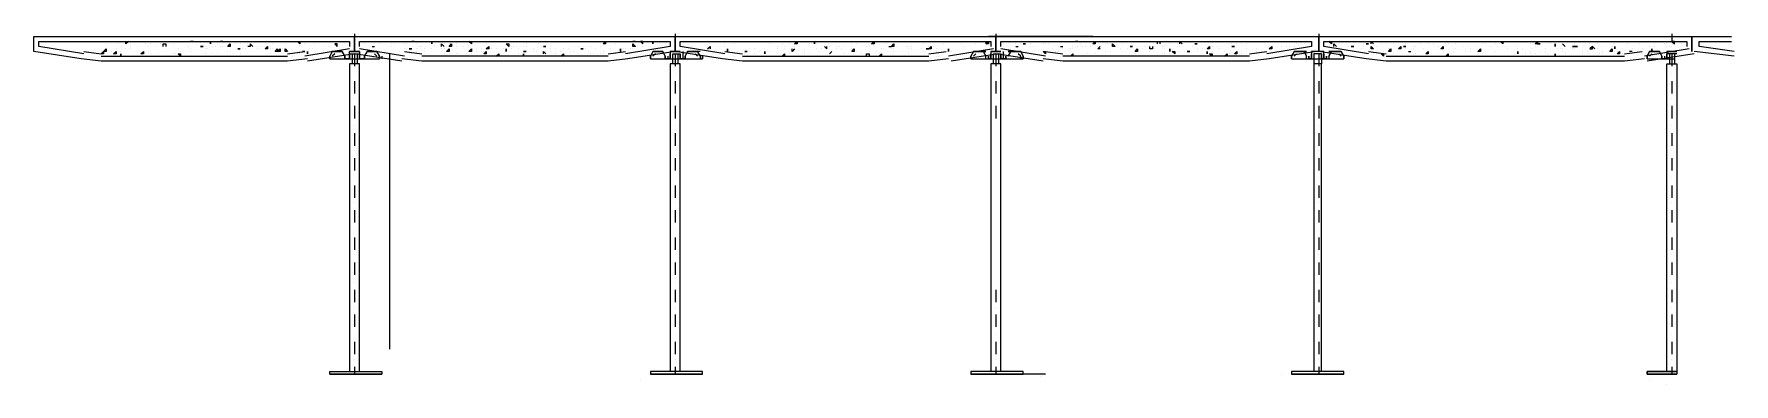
# Model space of a CAD drawing. Header units: millimetres. Extents: x 182 to 575, y -105 to 95.
# Drawn here: x 399.194 to 402.451, y -2.495 to -1.823 of the extents above; entities that cross this region are included whole.
import ezdxf

# ---------------------------------------------------------------- set-up
doc = ezdxf.new("R2010")
doc.units = ezdxf.units.MM
doc.header["$MEASUREMENT"] = 0
doc.layers.add('PDF_Geometry', color=7, linetype='Continuous')

msp = doc.modelspace()

# ---------------------------------------------------------------- linework, layer by layer
at = {"layer": 'PDF_Geometry', "lineweight": 13}
for points in [[(399.8083, -1.8231), (399.8083, -1.8374)], [(400.4226, -1.8231), (400.4226, -1.8374)], [(401.0369, -1.8231), (401.0369, -1.8374)], [(401.656, -1.8231), (401.656, -1.8374)], [(402.3321, -1.8231), (402.3321, -1.8374)], [(399.3226, -1.8564), (399.3226, -1.8564)], [(399.3274, -1.8374), (399.3274, -1.8374)], [(399.3321, -1.8421), (399.3321, -1.8421)], [(399.3417, -1.8374), (399.3417, -1.8374)], [(399.3417, -1.8564), (399.3417, -1.8564)], [(399.3512, -1.8517), (399.3512, -1.8517)], [(399.3512, -1.8564), (399.3512, -1.8564)], [(399.356, -1.8421), (399.356, -1.8421)], [(399.3607, -1.8564), (399.3607, -1.8564)], [(399.3702, -1.8517), (399.3702, -1.8517)], [(399.3798, -1.8421), (399.3798, -1.8421)], [(399.3798, -1.8469), (399.3798, -1.8469)], [(399.3798, -1.8517), (399.3798, -1.8517)], [(399.394, -1.8469), (399.394, -1.8469)], [(399.4083, -1.8421), (399.4083, -1.8421)], [(399.4083, -1.8421), (399.4083, -1.8421)], [(399.4131, -1.8469), (399.4131, -1.8469)], [(399.4179, -1.8421), (399.4179, -1.8421)], [(399.4274, -1.8469), (399.4274, -1.8469)], [(399.4369, -1.8374), (399.4369, -1.8374)], [(399.4369, -1.8421), (399.4369, -1.8421)], [(399.4417, -1.8469), (399.4417, -1.8421), (399.4464, -1.8421), (399.4464, -1.8469)], [(399.4464, -1.8421), (399.4464, -1.8421)], [(399.4464, -1.8421), (399.4464, -1.8421)], [(399.4464, -1.8564), (399.4464, -1.8564)], [(399.4607, -1.8421), (399.4607, -1.8421)], [(399.4702, -1.8374), (399.4702, -1.8374)], [(399.4702, -1.8517), (399.4702, -1.8517)], [(399.475, -1.8374), (399.475, -1.8374)], [(399.475, -1.8564), (399.475, -1.8564)], [(399.4893, -1.8374), (399.4893, -1.8374)], [(399.4893, -1.8469), (399.4893, -1.8469)], [(399.494, -1.8517), (399.494, -1.8517)], [(399.494, -1.8564), (399.494, -1.8564)], [(399.494, -1.8564), (399.494, -1.8564)], [(399.4988, -1.8374), (399.4988, -1.8374)], [(399.5131, -1.8469), (399.5131, -1.8469)], [(399.5179, -1.8469), (399.5179, -1.8469)], [(399.5226, -1.8469), (399.5226, -1.8469)], [(399.5226, -1.8517), (399.5226, -1.8517)], [(399.5274, -1.8517), (399.5274, -1.8517)], [(399.5321, -1.8421), (399.5321, -1.8421)], [(399.5369, -1.8469), (399.5369, -1.8469)], [(399.5417, -1.8469), (399.5417, -1.8469)], [(399.5464, -1.8421), (399.5464, -1.8421)], [(399.5512, -1.8469), (399.5512, -1.8469)], [(399.556, -1.8374), (399.556, -1.8374)], [(399.556, -1.8469), (399.556, -1.8469)], [(399.5655, -1.8564), (399.5655, -1.8564)], [(399.5702, -1.8374), (399.5702, -1.8374)], [(399.5702, -1.8469), (399.5702, -1.8469)], [(399.5702, -1.8564), (399.5702, -1.8564)], [(399.5798, -1.8421), (399.5798, -1.8421)], [(399.5893, -1.8421), (399.5893, -1.8421)], [(399.5893, -1.8517), (399.5893, -1.8517)], [(399.594, -1.8517), (399.594, -1.8517)], [(399.594, -1.8517), (399.594, -1.8517)], [(399.5988, -1.8517), (399.5988, -1.8517)], [(399.6131, -1.8469), (399.6083, -1.8421), (399.6083, -1.8469), (399.6036, -1.8469)], [(399.6036, -1.8421), (399.6036, -1.8421)], [(399.6036, -1.8469), (399.6036, -1.8469)], [(399.6036, -1.8469), (399.6036, -1.8469)], [(399.6083, -1.8469), (399.6083, -1.8469)], [(399.6083, -1.8564), (399.6083, -1.8564)], [(399.6131, -1.8374), (399.6131, -1.8374)], [(399.6226, -1.8374), (399.6226, -1.8374)], [(399.6226, -1.8469), (399.6226, -1.8469)], [(399.6226, -1.8469), (399.6226, -1.8469)], [(399.6226, -1.8517), (399.6226, -1.8517)], [(399.6274, -1.8374), (399.6274, -1.8374)], [(399.6321, -1.8374), (399.6321, -1.8374)], [(399.6369, -1.8517), (399.6369, -1.8517)], [(399.6464, -1.8469), (399.6464, -1.8469)], [(399.6464, -1.8517), (399.6464, -1.8517)], [(399.6512, -1.8421), (399.6512, -1.8421)], [(399.6512, -1.8517), (399.6512, -1.8517)], [(399.6702, -1.8517), (399.6702, -1.8517)], [(399.675, -1.8421), (399.675, -1.8421)], [(399.675, -1.8517), (399.675, -1.8517)], [(399.675, -1.8564), (399.675, -1.8564)], [(399.6798, -1.8374), (399.6798, -1.8374)], [(399.6988, -1.8374), (399.6988, -1.8374)], [(399.6988, -1.8564), (399.6988, -1.8564)], [(399.6988, -1.8564), (399.6988, -1.8564)], [(399.7036, -1.8469), (399.7036, -1.8469)], [(399.7036, -1.8564), (399.7036, -1.8564)], [(399.7131, -1.8421), (399.7131, -1.8421)], [(399.7131, -1.8564), (399.7131, -1.8564)], [(399.7226, -1.8517), (399.7226, -1.8517)], [(399.7274, -1.8517), (399.7274, -1.8517)], [(399.7321, -1.8421), (399.7321, -1.8421)], [(399.7512, -1.8374), (399.7512, -1.8374)], [(399.7512, -1.8469), (399.7512, -1.8469)], [(399.7607, -1.8469), (399.7607, -1.8469)], [(399.7655, -1.8374), (399.7655, -1.8374)], [(399.775, -1.8374), (399.775, -1.8374)], [(399.775, -1.8469), (399.775, -1.8469)], [(399.7893, -1.8421), (399.7893, -1.8421)], [(399.8083, -1.8469), (399.8083, -1.8469)], [(399.8274, -1.8374), (399.8274, -1.8374)], [(399.8274, -1.8421), (399.8274, -1.8421)], [(399.8417, -1.8469), (399.8464, -1.8469)], [(399.8464, -1.8421), (399.8464, -1.8421)], [(399.8464, -1.8469), (399.8464, -1.8469)], [(399.856, -1.8421), (399.856, -1.8421)], [(399.8798, -1.8421), (399.8798, -1.8421)], [(399.8798, -1.8469), (399.8798, -1.8469)], [(399.8845, -1.8421), (399.8845, -1.8421)], [(399.8893, -1.8374), (399.8893, -1.8374)], [(399.894, -1.8564), (399.894, -1.8564)], [(399.8988, -1.8374), (399.8988, -1.8374)], [(399.9036, -1.8421), (399.9036, -1.8421)], [(399.9036, -1.8517), (399.9036, -1.8517)], [(399.9083, -1.8374), (399.9083, -1.8374)], [(399.9083, -1.8421), (399.9083, -1.8421)], [(399.9179, -1.8517), (399.9179, -1.8517)], [(399.9226, -1.8374), (399.9226, -1.8374)], [(399.9226, -1.8374), (399.9226, -1.8374)], [(399.9274, -1.8374), (399.9274, -1.8374)], [(399.9274, -1.8421), (399.9274, -1.8421)], [(399.9274, -1.8517), (399.9274, -1.8517)], [(399.9274, -1.8564), (399.9274, -1.8564)], [(399.9321, -1.8469), (399.9321, -1.8469)], [(399.9369, -1.8469), (399.9369, -1.8469)], [(399.9417, -1.8517), (399.9417, -1.8517)], [(399.9417, -1.8564), (399.9417, -1.8564)], [(399.9512, -1.8374), (399.9512, -1.8374)], [(399.956, -1.8374), (399.9607, -1.8374)], [(399.956, -1.8374), (399.956, -1.8374)], [(399.956, -1.8421), (399.956, -1.8421)], [(399.956, -1.8517), (399.956, -1.8517)], [(399.9607, -1.8374), (399.9607, -1.8374)], [(399.9607, -1.8374), (399.9607, -1.8374)], [(399.9607, -1.8469), (399.9607, -1.8469)], [(399.9607, -1.8469), (399.9607, -1.8469)], [(399.975, -1.8469), (399.975, -1.8421), (399.9798, -1.8469)], [(399.975, -1.8469), (399.975, -1.8469)], [(399.975, -1.8517), (399.975, -1.8517)], [(399.9798, -1.8421), (399.9798, -1.8421)], [(399.9798, -1.8517), (399.9798, -1.8517)], [(399.9893, -1.8421), (399.9893, -1.8421)], [(399.9893, -1.8469), (399.9893, -1.8469)], [(400.0036, -1.8421), (400.0036, -1.8421)], [(400.0036, -1.8421), (400.0036, -1.8421)], [(400.0036, -1.8469), (400.0036, -1.8469)], [(400.0036, -1.8469), (400.0036, -1.8469)], [(400.0179, -1.8469), (400.0179, -1.8469)], [(400.0226, -1.8374), (400.0226, -1.8374)], [(400.0274, -1.8469), (400.0274, -1.8469)], [(400.0274, -1.8469), (400.0274, -1.8469)], [(400.0274, -1.8469), (400.0274, -1.8469)], [(400.0321, -1.8421), (400.0321, -1.8421)], [(400.0321, -1.8421), (400.0321, -1.8421)], [(400.0321, -1.8421), (400.0321, -1.8421)], [(400.0417, -1.8517), (400.0417, -1.8517)], [(400.0417, -1.8564), (400.0417, -1.8564)], [(400.0512, -1.8517), (400.0512, -1.8517)], [(400.0512, -1.8564), (400.0512, -1.8564)], [(400.056, -1.8374), (400.056, -1.8374)], [(400.056, -1.8564), (400.056, -1.8564)], [(400.0607, -1.8421), (400.0607, -1.8421)], [(400.0702, -1.8517), (400.0702, -1.8517)], [(400.0702, -1.8517), (400.0702, -1.8517)], [(400.0798, -1.8517), (400.0798, -1.8517)], [(400.0798, -1.8517), (400.0798, -1.8517)], [(400.0845, -1.8469), (400.0845, -1.8469)], [(400.094, -1.8517), (400.094, -1.8517)], [(400.0988, -1.8564), (400.0988, -1.8564)], [(400.1036, -1.8469), (400.1036, -1.8469)], [(400.1083, -1.8469), (400.1083, -1.8469)], [(400.1083, -1.8517), (400.1083, -1.8517)], [(400.1131, -1.8469), (400.1131, -1.8469)], [(400.1179, -1.8469), (400.1179, -1.8469)], [(400.1226, -1.8517), (400.1226, -1.8517)], [(400.1321, -1.8469), (400.1321, -1.8469)], [(400.1369, -1.8421), (400.1369, -1.8421)], [(400.1369, -1.8421), (400.1369, -1.8421)], [(400.1369, -1.8469), (400.1369, -1.8469)], [(400.1369, -1.8564), (400.1369, -1.8564)], [(400.1512, -1.8517), (400.1512, -1.8517)], [(400.1512, -1.8564), (400.1512, -1.8564)], [(400.156, -1.8564), (400.156, -1.8564)], [(400.1607, -1.8421), (400.1607, -1.8421)], [(400.1655, -1.8374), (400.1655, -1.8374)], [(400.1655, -1.8374), (400.1655, -1.8374)], [(400.1655, -1.8469), (400.1655, -1.8469)], [(400.1655, -1.8564), (400.1655, -1.8564)], [(400.1702, -1.8612), (400.1702, -1.8564), (400.175, -1.8612)], [(400.175, -1.8469), (400.175, -1.8469)], [(400.175, -1.8564), (400.175, -1.8564)], [(400.1798, -1.8374), (400.1798, -1.8374)], [(400.1845, -1.8374), (400.1845, -1.8374)], [(400.1845, -1.8517), (400.1845, -1.8517)], [(400.1845, -1.8564), (400.1845, -1.8564)], [(400.194, -1.8517), (400.194, -1.8517)], [(400.2036, -1.8564), (400.2036, -1.8564)], [(400.2083, -1.8517), (400.2083, -1.8517)], [(400.2179, -1.8517), (400.2179, -1.8517)], [(400.2179, -1.8517), (400.2179, -1.8517)], [(400.2226, -1.8564), (400.2226, -1.8564)], [(400.2274, -1.8469), (400.2274, -1.8469)], [(400.2274, -1.8564), (400.2274, -1.8564)], [(400.2369, -1.8469), (400.2369, -1.8469)], [(400.2464, -1.8469), (400.2464, -1.8469)], [(400.2464, -1.8517), (400.2464, -1.8517)], [(400.2464, -1.8517), (400.2464, -1.8517)], [(400.2512, -1.8517), (400.2512, -1.8517)], [(400.256, -1.8564), (400.256, -1.8564)], [(400.2607, -1.8469), (400.2607, -1.8469)], [(400.2702, -1.8517), (400.2702, -1.8517)], [(400.2798, -1.8421), (400.2798, -1.8421)], [(400.2798, -1.8469), (400.2798, -1.8469)], [(400.2845, -1.8421), (400.2845, -1.8421)], [(400.2845, -1.8564), (400.2845, -1.8564)], [(400.2893, -1.8374), (400.2893, -1.8374)], [(400.2893, -1.8374), (400.2893, -1.8374)], [(400.294, -1.8374), (400.294, -1.8374)], [(400.2988, -1.8517), (400.2988, -1.8517)], [(400.2988, -1.8564), (400.2988, -1.8564)], [(400.3083, -1.8421), (400.3083, -1.8421)], [(400.3131, -1.8374), (400.3131, -1.8374)], [(400.3131, -1.8374), (400.3131, -1.8374)], [(400.3131, -1.8564), (400.3131, -1.8564)], [(400.3179, -1.8564), (400.3179, -1.8564)], [(400.3226, -1.8517), (400.3226, -1.8517)], [(400.3274, -1.8517), (400.3274, -1.8517)], [(400.3274, -1.8564), (400.3274, -1.8564)], [(400.3369, -1.8517), (400.3369, -1.8517)], [(400.3417, -1.8374), (400.3417, -1.8374)], [(400.3417, -1.8517), (400.3417, -1.8517)], [(400.3464, -1.8374), (400.3464, -1.8374)], [(400.3512, -1.8469), (400.3512, -1.8469)], [(400.3607, -1.8469), (400.3607, -1.8469)], [(400.3607, -1.8469), (400.3607, -1.8469)], [(400.3798, -1.8421), (400.3798, -1.8421)], [(400.3798, -1.8421), (400.3798, -1.8421)], [(400.3893, -1.8421), (400.3893, -1.8421)], [(400.394, -1.8421), (400.394, -1.8421)], [(400.4036, -1.8421), (400.4036, -1.8421)], [(400.4083, -1.8374), (400.4083, -1.8374)], [(400.4131, -1.8421), (400.4131, -1.8421)], [(400.4131, -1.8469), (400.4131, -1.8469)], [(400.4131, -1.8469), (400.4131, -1.8469)], [(400.4226, -1.8469), (400.4226, -1.8469)], [(400.4417, -1.8374), (400.4417, -1.8374)], [(400.4512, -1.8469), (400.4512, -1.8469)], [(400.4512, -1.8469), (400.4512, -1.8469)], [(400.456, -1.8374), (400.456, -1.8374)], [(400.4845, -1.8517), (400.4893, -1.8469), (400.4893, -1.8517)], [(400.4893, -1.8469), (400.4893, -1.8469)], [(400.4893, -1.8469), (400.4893, -1.8469)], [(400.494, -1.8374), (400.494, -1.8374)], [(400.5036, -1.8469), (400.5036, -1.8469)], [(400.5036, -1.8469), (400.5036, -1.8469)], [(400.5036, -1.8469), (400.5036, -1.8469)], [(400.5179, -1.8421), (400.5179, -1.8421)], [(400.5179, -1.8421), (400.5179, -1.8421)], [(400.5179, -1.8469), (400.5179, -1.8469)], [(400.5226, -1.8374), (400.5226, -1.8374)], [(400.5226, -1.8564), (400.5226, -1.8564)], [(400.5369, -1.8421), (400.5369, -1.8421)], [(400.5417, -1.8374), (400.5417, -1.8374)], [(400.5417, -1.8564), (400.5417, -1.8564)], [(400.5464, -1.8374), (400.5464, -1.8374)], [(400.5512, -1.8374), (400.5512, -1.8374)], [(400.5607, -1.8564), (400.5607, -1.8564)], [(400.5655, -1.8374), (400.5655, -1.8374)], [(400.5655, -1.8517), (400.5655, -1.8517)], [(400.5655, -1.8564), (400.5655, -1.8564)], [(400.5702, -1.8374), (400.5702, -1.8374)], [(400.575, -1.8374), (400.575, -1.8374)], [(400.575, -1.8517), (400.575, -1.8517)], [(400.575, -1.8517), (400.575, -1.8517)], [(400.575, -1.8517), (400.575, -1.8517)], [(400.5798, -1.8374), (400.5798, -1.8374)], [(400.5845, -1.8564), (400.5845, -1.8564)], [(400.594, -1.8517), (400.594, -1.8517)], [(400.6036, -1.8421), (400.6036, -1.8421)], [(400.6036, -1.8564), (400.6036, -1.8564)], [(400.6179, -1.8374), (400.6179, -1.8374)], [(400.6179, -1.8374), (400.6179, -1.8374)], [(400.6179, -1.8469), (400.6179, -1.8469)], [(400.6179, -1.8517), (400.6179, -1.8517)], [(400.6274, -1.8421), (400.6274, -1.8421)], [(400.6321, -1.8469), (400.6321, -1.8469)], [(400.6321, -1.8517), (400.6321, -1.8517)], [(400.6417, -1.8421), (400.6417, -1.8421)], [(400.6512, -1.8517), (400.6464, -1.8564), (400.6464, -1.8517)], [(400.6464, -1.8564), (400.6464, -1.8564)], [(400.6512, -1.8469), (400.6512, -1.8469)], [(400.656, -1.8421), (400.656, -1.8421)], [(400.6607, -1.8469), (400.6607, -1.8469)], [(400.6702, -1.8374), (400.6702, -1.8374)], [(400.6702, -1.8564), (400.6702, -1.8564)], [(400.6702, -1.8564), (400.6702, -1.8564)], [(400.6798, -1.8421), (400.6798, -1.8421)], [(400.6845, -1.8421), (400.6845, -1.8421)], [(400.6893, -1.8374), (400.6893, -1.8374)], [(400.6893, -1.8421), (400.6893, -1.8421)], [(400.694, -1.8421), (400.694, -1.8421)], [(400.694, -1.8517), (400.694, -1.8517)], [(400.6988, -1.8564), (400.6988, -1.8564)], [(400.7036, -1.8517), (400.7036, -1.8517)], [(400.7083, -1.8469), (400.7083, -1.8469)], [(400.7083, -1.8469), (400.7131, -1.8517), (400.7131, -1.8469)], [(400.7083, -1.8469), (400.7083, -1.8469)], [(400.7131, -1.8374), (400.7131, -1.8374)], [(400.7179, -1.8374), (400.7179, -1.8374)], [(400.7179, -1.8469), (400.7179, -1.8469)], [(400.7321, -1.8469), (400.7321, -1.8469)], [(400.7321, -1.8517), (400.7321, -1.8517)], [(400.7369, -1.8469), (400.7369, -1.8469)], [(400.7417, -1.8517), (400.7417, -1.8517)], [(400.7464, -1.8469), (400.7464, -1.8469)], [(400.7607, -1.8421), (400.7607, -1.8421)], [(400.7607, -1.8421), (400.7607, -1.8421)], [(400.7607, -1.8421), (400.7607, -1.8421)], [(400.7607, -1.8421), (400.7607, -1.8421)], [(400.7607, -1.8469), (400.7607, -1.8469)], [(400.7607, -1.8517), (400.7607, -1.8517)], [(400.7655, -1.8374), (400.7655, -1.8374)], [(400.7655, -1.8374), (400.7702, -1.8374)], [(400.7702, -1.8374), (400.7702, -1.8374)], [(400.7702, -1.8421), (400.7702, -1.8421)], [(400.7702, -1.8564), (400.7702, -1.8564)], [(400.7893, -1.8374), (400.7893, -1.8374)], [(400.7893, -1.8469), (400.7893, -1.8469)], [(400.794, -1.8374), (400.794, -1.8374)], [(400.794, -1.8469), (400.794, -1.8469)], [(400.794, -1.8564), (400.794, -1.8564)], [(400.8083, -1.8421), (400.8083, -1.8421)], [(400.8083, -1.8564), (400.8083, -1.8564)], [(400.8179, -1.8517), (400.8179, -1.8517)], [(400.8226, -1.8517), (400.8226, -1.8517)], [(400.8274, -1.8421), (400.8274, -1.8421)], [(400.8321, -1.8469), (400.8321, -1.8469)], [(400.8321, -1.8469), (400.8321, -1.8469)], [(400.8321, -1.8469), (400.8369, -1.8469)], [(400.8369, -1.8517), (400.8369, -1.8517)], [(400.8417, -1.8517), (400.8417, -1.8517)], [(400.8417, -1.8564), (400.8417, -1.8564)], [(400.8464, -1.8469), (400.8464, -1.8469)], [(400.856, -1.8374), (400.856, -1.8374)], [(400.856, -1.8564), (400.856, -1.8564)], [(400.8655, -1.8469), (400.8655, -1.8469)], [(400.8702, -1.8469), (400.8702, -1.8469)], [(400.8702, -1.8517), (400.8702, -1.8517)], [(400.875, -1.8469), (400.875, -1.8469)], [(400.875, -1.8469), (400.875, -1.8469)], [(400.875, -1.8469), (400.875, -1.8469)], [(400.875, -1.8517), (400.875, -1.8517)], [(400.894, -1.8374), (400.894, -1.8374)], [(400.894, -1.8517), (400.894, -1.8517)], [(400.8988, -1.8421), (400.8988, -1.8421)], [(400.8988, -1.8564), (400.8988, -1.8564)], [(400.9036, -1.8517), (400.9036, -1.8517)], [(400.9083, -1.8469), (400.9083, -1.8469)], [(400.9179, -1.8469), (400.9179, -1.8469)], [(400.9226, -1.8374), (400.9226, -1.8374)], [(400.9226, -1.8517), (400.9226, -1.8517)], [(400.9226, -1.8564), (400.9226, -1.8564)], [(400.9369, -1.8421), (400.9369, -1.8421)], [(400.9464, -1.8374), (400.9464, -1.8374)], [(400.9464, -1.8374), (400.9464, -1.8374)], [(400.9464, -1.8517), (400.9464, -1.8517)], [(400.9464, -1.8564), (400.9464, -1.8564)], [(400.9512, -1.8564), (400.9512, -1.8564)], [(400.9702, -1.8374), (400.9702, -1.8374)], [(400.9702, -1.8421), (400.9702, -1.8421)], [(400.975, -1.8469), (400.975, -1.8469)], [(400.9798, -1.8278), (401.2321, -1.8278)], [(400.9845, -1.8374), (400.9845, -1.8374)], [(400.9988, -1.8374), (400.9988, -1.8374)], [(400.9988, -1.8421), (400.9988, -1.8421)], [(401.0036, -1.8374), (401.0036, -1.8374)], [(401.0179, -1.8374), (401.0179, -1.8421), (401.0226, -1.8374)], [(401.0226, -1.8374), (401.0226, -1.8374)], [(401.0274, -1.8421), (401.0274, -1.8421)], [(401.0369, -1.8469), (401.0369, -1.8469)], [(401.0512, -1.8374), (401.0512, -1.8374)], [(401.0512, -1.8421), (401.0512, -1.8421)], [(401.0702, -1.8374), (401.0702, -1.8374)], [(401.075, -1.8421), (401.075, -1.8421)], [(401.075, -1.8469), (401.0798, -1.8469)], [(401.0798, -1.8469), (401.0798, -1.8469)], [(401.0845, -1.8421), (401.0845, -1.8421)], [(401.094, -1.8421), (401.094, -1.8421)], [(401.1036, -1.8421), (401.1036, -1.8421)], [(401.1036, -1.8469), (401.1036, -1.8469)], [(401.1083, -1.8469), (401.1083, -1.8469)], [(401.1131, -1.8374), (401.1131, -1.8374)], [(401.1179, -1.8374), (401.1179, -1.8374)], [(401.1274, -1.8421), (401.1274, -1.8421)], [(401.1321, -1.8421), (401.1321, -1.8421)], [(401.1321, -1.8564), (401.1321, -1.8564)], [(401.1369, -1.8421), (401.1369, -1.8421)], [(401.1464, -1.8374), (401.1464, -1.8374)], [(401.1464, -1.8517), (401.1464, -1.8517)], [(401.1512, -1.8374), (401.1512, -1.8374)], [(401.1512, -1.8564), (401.1512, -1.8564)], [(401.156, -1.8469), (401.156, -1.8469)], [(401.156, -1.8564), (401.156, -1.8564)], [(401.1607, -1.8469), (401.1655, -1.8469)], [(401.1607, -1.8469), (401.1607, -1.8469)], [(401.1655, -1.8469), (401.1655, -1.8469)], [(401.1655, -1.8517), (401.1655, -1.8517)], [(401.175, -1.8374), (401.175, -1.8374)], [(401.1798, -1.8517), (401.1798, -1.8517)], [(401.1845, -1.8469), (401.1845, -1.8469)], [(401.1845, -1.8517), (401.1845, -1.8517)], [(401.1893, -1.8374), (401.1893, -1.8374)], [(401.1893, -1.8374), (401.1893, -1.8374)], [(401.194, -1.8374), (401.1893, -1.8374)], [(401.194, -1.8469), (401.194, -1.8469)], [(401.1988, -1.8421), (401.1988, -1.8421)], [(401.2036, -1.8469), (401.2036, -1.8469)], [(401.2083, -1.8469), (401.2083, -1.8469)], [(401.2083, -1.8469), (401.2083, -1.8469)], [(401.2179, -1.8469), (401.2179, -1.8469)], [(401.2274, -1.8421), (401.2274, -1.8421)], [(401.2274, -1.8421), (401.2274, -1.8421)], [(401.2369, -1.8517), (401.2321, -1.8517), (401.2369, -1.8469)], [(401.2321, -1.8469), (401.2321, -1.8469)], [(401.2369, -1.8469), (401.2369, -1.8469)], [(401.2369, -1.8517), (401.2369, -1.8517)], [(401.2464, -1.8421), (401.2464, -1.8421)], [(401.2464, -1.8564), (401.2464, -1.8564)], [(401.2512, -1.8421), (401.2512, -1.8421)], [(401.256, -1.8421), (401.256, -1.8421)], [(401.256, -1.8564), (401.256, -1.8564)], [(401.256, -1.8564), (401.256, -1.8564)], [(401.2607, -1.8374), (401.2607, -1.8374)], [(401.2655, -1.8469), (401.2655, -1.8469)], [(401.2702, -1.8374), (401.2702, -1.8374)], [(401.275, -1.8374), (401.275, -1.8374)], [(401.275, -1.8374), (401.275, -1.8374)], [(401.275, -1.8374), (401.275, -1.8374)], [(401.275, -1.8517), (401.275, -1.8517)], [(401.2798, -1.8374), (401.2798, -1.8374)], [(401.2798, -1.8421), (401.2798, -1.8421)], [(401.2798, -1.8564), (401.2798, -1.8564)], [(401.2893, -1.8517), (401.2893, -1.8517)], [(401.2988, -1.8469), (401.2988, -1.8469)], [(401.3083, -1.8469), (401.3083, -1.8469)], [(401.3083, -1.8517), (401.3083, -1.8517)], [(401.3083, -1.8517), (401.3083, -1.8517)], [(401.3179, -1.8517), (401.3179, -1.8517)], [(401.3226, -1.8469), (401.3226, -1.8469)], [(401.3369, -1.8469), (401.3369, -1.8517), (401.3321, -1.8517), (401.3321, -1.8469)], [(401.3321, -1.8469), (401.3321, -1.8469)], [(401.3321, -1.8469), (401.3321, -1.8469)], [(401.3321, -1.8564), (401.3321, -1.8564)], [(401.3417, -1.8469), (401.3417, -1.8469)], [(401.3417, -1.8517), (401.3417, -1.8517)], [(401.3464, -1.8421), (401.3464, -1.8374), (401.3512, -1.8374), (401.3512, -1.8421)], [(401.356, -1.8278), (401.6036, -1.8278)], [(401.356, -1.8469), (401.356, -1.8469)], [(401.3607, -1.8469), (401.3607, -1.8469)], [(401.3607, -1.8517), (401.3607, -1.8517)], [(401.3702, -1.8421), (401.3702, -1.8421)], [(401.3702, -1.8517), (401.3702, -1.8517)], [(401.3702, -1.8564), (401.3702, -1.8564)], [(401.3845, -1.8374), (401.3845, -1.8374)], [(401.3845, -1.8421), (401.3845, -1.8421)], [(401.3845, -1.8469), (401.3845, -1.8469)], [(401.3845, -1.8564), (401.3845, -1.8564)], [(401.3893, -1.8421), (401.3893, -1.8374), (401.394, -1.8421)], [(401.3893, -1.8421), (401.3893, -1.8421)], [(401.3893, -1.8469), (401.3893, -1.8469)], [(401.3893, -1.8564), (401.3893, -1.8564)], [(401.3988, -1.8564), (401.3988, -1.8564)], [(401.3988, -1.8564), (401.3988, -1.8564)], [(401.4036, -1.8374), (401.4036, -1.8374)], [(401.4083, -1.8374), (401.4083, -1.8374)], [(401.4083, -1.8564), (401.4083, -1.8564)], [(401.4083, -1.8564), (401.4083, -1.8564)], [(401.4131, -1.8469), (401.4131, -1.8469)], [(401.4179, -1.8421), (401.4179, -1.8421)], [(401.4226, -1.8421), (401.4226, -1.8421)], [(401.4226, -1.8517), (401.4226, -1.8517)], [(401.4226, -1.8564), (401.4226, -1.8564)], [(401.4321, -1.8517), (401.4321, -1.8517)], [(401.4321, -1.8517), (401.4321, -1.8517)], [(401.4321, -1.8517), (401.4321, -1.8517)], [(401.4417, -1.8517), (401.4417, -1.8517)], [(401.4464, -1.8374), (401.4464, -1.8374)], [(401.4512, -1.8469), (401.4512, -1.8469)], [(401.4512, -1.8564), (401.4512, -1.8564)], [(401.4607, -1.8469), (401.4607, -1.8469)], [(401.4607, -1.8469), (401.4607, -1.8469)], [(401.4655, -1.8517), (401.4655, -1.8517)], [(401.475, -1.8564), (401.475, -1.8564)], [(401.4845, -1.8421), (401.4845, -1.8421)], [(401.4845, -1.8421), (401.4845, -1.8421)], [(401.4893, -1.8421), (401.4893, -1.8421)], [(401.494, -1.8469), (401.494, -1.8469)], [(401.494, -1.8517), (401.494, -1.8517)], [(401.4988, -1.8421), (401.4988, -1.8421)], [(401.5083, -1.8421), (401.5083, -1.8421)], [(401.5083, -1.8564), (401.5083, -1.8564)], [(401.5179, -1.8374), (401.5179, -1.8374)], [(401.5179, -1.8421), (401.5179, -1.8421)], [(401.5179, -1.8517), (401.5179, -1.8517)], [(401.5369, -1.8374), (401.5369, -1.8374)], [(401.5369, -1.8517), (401.5369, -1.8517)], [(401.5369, -1.8564), (401.5369, -1.8564)], [(401.5369, -1.8564), (401.5369, -1.8564)], [(401.5464, -1.8374), (401.5464, -1.8374)], [(401.5464, -1.8564), (401.5464, -1.8564)], [(401.5464, -1.8564), (401.5464, -1.8564)], [(401.5607, -1.8517), (401.5607, -1.8517)], [(401.5655, -1.8517), (401.5655, -1.8517)], [(401.5655, -1.8517), (401.5655, -1.8517)], [(401.5798, -1.8374), (401.5798, -1.8374)], [(401.5845, -1.8469), (401.5845, -1.8469)], [(401.594, -1.8469), (401.594, -1.8469)], [(401.5988, -1.8469), (401.5988, -1.8469)], [(401.6083, -1.8374), (401.6083, -1.8374)], [(401.6083, -1.8374), (401.6083, -1.8374)], [(401.6083, -1.8469), (401.6083, -1.8469)], [(401.6131, -1.8374), (401.6131, -1.8374)], [(401.6131, -1.8374), (401.6131, -1.8374)], [(401.6131, -1.8421), (401.6131, -1.8421)], [(401.6226, -1.8421), (401.6226, -1.8421)], [(401.6274, -1.8421), (401.6274, -1.8421)], [(401.6369, -1.8374), (401.6369, -1.8374)], [(401.656, -1.8469), (401.656, -1.8469)], [(401.675, -1.8374), (401.675, -1.8374)], [(401.6845, -1.8469), (401.6845, -1.8421), (401.6893, -1.8469)], [(401.6845, -1.8469), (401.6845, -1.8469)], [(401.7036, -1.8374), (401.7036, -1.8374)], [(401.7131, -1.8469), (401.7131, -1.8469)], [(401.7226, -1.8469), (401.7226, -1.8469)], [(401.7226, -1.8469), (401.7226, -1.8469)], [(401.7321, -1.8278), (401.9798, -1.8278)], [(401.7369, -1.8517), (401.7369, -1.8517)], [(401.7417, -1.8374), (401.7417, -1.8374)], [(401.7417, -1.8421), (401.7417, -1.8421)], [(401.7417, -1.8469), (401.7417, -1.8469)], [(401.7512, -1.8421), (401.7512, -1.8421)], [(401.7559, -1.8421), (401.7559, -1.8374), (401.7607, -1.8421)], [(401.7559, -1.8421), (401.7559, -1.8421)], [(401.7655, -1.8374), (401.7655, -1.8374)], [(401.7655, -1.8469), (401.7655, -1.8469)], [(401.7655, -1.8564), (401.7655, -1.8564)], [(401.7702, -1.8374), (401.7702, -1.8374)], [(401.775, -1.8421), (401.775, -1.8421)], [(401.7798, -1.8564), (401.7798, -1.8564)], [(401.7845, -1.8421), (401.7845, -1.8421)], [(401.7893, -1.8517), (401.7893, -1.8517)], [(401.794, -1.8374), (401.794, -1.8374)], [(401.794, -1.8564), (401.794, -1.8564)], [(401.7988, -1.8421), (401.7988, -1.8421)], [(401.8036, -1.8374), (401.8036, -1.8374)], [(401.8083, -1.8517), (401.8083, -1.8517)], [(401.8179, -1.8469), (401.8179, -1.8469)], [(401.8226, -1.8421), (401.8226, -1.8421)], [(401.8226, -1.8469), (401.8226, -1.8469)], [(401.8226, -1.8517), (401.8226, -1.8517)], [(401.8274, -1.8564), (401.8274, -1.8564)], [(401.8274, -1.8564), (401.8321, -1.8564)], [(401.8321, -1.8564), (401.8321, -1.8564)], [(401.8369, -1.8469), (401.8369, -1.8469)], [(401.8369, -1.8517), (401.8369, -1.8517)], [(401.8417, -1.8469), (401.8417, -1.8469)], [(401.8512, -1.8421), (401.8512, -1.8421)], [(401.856, -1.8517), (401.856, -1.8517)], [(401.8655, -1.8421), (401.8655, -1.8421)], [(401.8655, -1.8421), (401.8655, -1.8421)], [(401.8655, -1.8564), (401.8655, -1.8564)], [(401.875, -1.8421), (401.875, -1.8421)], [(401.8845, -1.8469), (401.8845, -1.8469)], [(401.894, -1.8374), (401.894, -1.8374)], [(401.894, -1.8374), (401.894, -1.8374)], [(401.894, -1.8564), (401.894, -1.8564)], [(401.8988, -1.8421), (401.8988, -1.8421)], [(401.9036, -1.8421), (401.9036, -1.8421)], [(401.9131, -1.8564), (401.9131, -1.8564)], [(401.9179, -1.8421), (401.9179, -1.8421)], [(401.9179, -1.8517), (401.9179, -1.8517)], [(401.9321, -1.8469), (401.9321, -1.8469)], [(401.9369, -1.8374), (401.9369, -1.8374)], [(401.9369, -1.8564), (401.9369, -1.8564)], [(401.9417, -1.8469), (401.9417, -1.8469)], [(401.9464, -1.8517), (401.9464, -1.8517)], [(401.9464, -1.8564), (401.9464, -1.8564)], [(401.9512, -1.8374), (401.9512, -1.8374)], [(401.956, -1.8469), (401.956, -1.8469)], [(401.9655, -1.8517), (401.9655, -1.8517)], [(401.9702, -1.8421), (401.9702, -1.8421)], [(401.975, -1.8421), (401.975, -1.8421)], [(401.9845, -1.8469), (401.9845, -1.8469)], [(401.994, -1.8421), (401.994, -1.8421)], [(401.994, -1.8564), (401.994, -1.8564)], [(401.9988, -1.8469), (401.9988, -1.8469)], [(402.0036, -1.8374), (402.0036, -1.8374)], [(402.0036, -1.8374), (402.0036, -1.8374)], [(402.0083, -1.8469), (402.0083, -1.8469)], [(402.0131, -1.8469), (402.0131, -1.8469)], [(402.0179, -1.8517), (402.0179, -1.8517)], [(402.0226, -1.8374), (402.0226, -1.8374)], [(402.0321, -1.8469), (402.0321, -1.8469)], [(402.0369, -1.8374), (402.0369, -1.8374)], [(402.0369, -1.8374), (402.0369, -1.8374)], [(402.0369, -1.8374), (402.0369, -1.8374)], [(402.0369, -1.8517), (402.0369, -1.8517)], [(402.0369, -1.8564), (402.0369, -1.8564)], [(402.0464, -1.8517), (402.0464, -1.8517)], [(402.0607, -1.8421), (402.0607, -1.8421)], [(402.0607, -1.8564), (402.0607, -1.8564)], [(402.0655, -1.8374), (402.0655, -1.8374)], [(402.0655, -1.8374), (402.0702, -1.8374)], [(402.0655, -1.8517), (402.0655, -1.8517)], [(402.0702, -1.8374), (402.0702, -1.8374)], [(402.0702, -1.8469), (402.0702, -1.8469)], [(402.075, -1.8374), (402.075, -1.8374)], [(402.0798, -1.8421), (402.0798, -1.8421)], [(402.0798, -1.8564), (402.0798, -1.8564)], [(402.0893, -1.8517), (402.0893, -1.8517)], [(402.0893, -1.8564), (402.0893, -1.8564)], [(402.094, -1.8374), (402.094, -1.8374)], [(402.0988, -1.8421), (402.0988, -1.8421)], [(402.1036, -1.8278), (402.3702, -1.8278)], [(402.1083, -1.8469), (402.1083, -1.8469)], [(402.1131, -1.8517), (402.1131, -1.8517)], [(402.1179, -1.8469), (402.1179, -1.8469)], [(402.1179, -1.8517), (402.1179, -1.8517)], [(402.1226, -1.8374), (402.1226, -1.8374)], [(402.1226, -1.8421), (402.1226, -1.8421)], [(402.1226, -1.8517), (402.1226, -1.8517)], [(402.1226, -1.8564), (402.1226, -1.8564)], [(402.1417, -1.8469), (402.1417, -1.8469)], [(402.1417, -1.8517), (402.1417, -1.8517)], [(402.1464, -1.8374), (402.1464, -1.8374)], [(402.1464, -1.8421), (402.1464, -1.8421)], [(402.1464, -1.8469), (402.1464, -1.8469)], [(402.1464, -1.8517), (402.1464, -1.8517)], [(402.1512, -1.8469), (402.1512, -1.8469)], [(402.1607, -1.8564), (402.1607, -1.8564)], [(402.1702, -1.8564), (402.1702, -1.8564)], [(402.175, -1.8374), (402.175, -1.8374)], [(402.175, -1.8421), (402.175, -1.8421)], [(402.1798, -1.8517), (402.1798, -1.8469), (402.175, -1.8517), (402.1798, -1.8517), (402.1798, -1.8469), (402.1845, -1.8517)], [(402.175, -1.8517), (402.175, -1.8517)], [(402.1798, -1.8517), (402.1798, -1.8517)], [(402.1893, -1.8374), (402.1893, -1.8374)], [(402.1893, -1.8421), (402.1893, -1.8421)], [(402.1893, -1.8517), (402.1893, -1.8517)], [(402.1988, -1.8469), (402.1988, -1.8469)], [(402.1988, -1.8564), (402.1988, -1.8564)], [(402.2083, -1.8374), (402.2083, -1.8374)], [(402.2179, -1.8374), (402.2179, -1.8374)], [(402.2179, -1.8469), (402.2179, -1.8469)], [(402.2226, -1.8421), (402.2226, -1.8421)], [(402.2226, -1.8517), (402.2226, -1.8517)], [(402.2226, -1.8564), (402.2226, -1.8564)], [(402.2274, -1.8564), (402.2274, -1.8564)], [(402.2369, -1.8517), (402.2369, -1.8517)], [(402.2417, -1.8374), (402.2417, -1.8374)], [(402.2464, -1.8421), (402.2464, -1.8421)], [(402.2512, -1.8374), (402.2512, -1.8374)], [(402.2512, -1.8564), (402.2512, -1.8564)], [(402.2512, -1.8564), (402.2512, -1.8564)], [(402.256, -1.8564), (402.2512, -1.8564)], [(402.2512, -1.8564), (402.2512, -1.8564)], [(402.2512, -1.8564), (402.2512, -1.8564)], [(402.256, -1.8517), (402.256, -1.8517)], [(402.2655, -1.8564), (402.2655, -1.8564)], [(402.2702, -1.8421), (402.2702, -1.8421)], [(402.275, -1.8517), (402.275, -1.8517)], [(402.2893, -1.8469), (402.2893, -1.8469)], [(402.294, -1.8517), (402.294, -1.8517)], [(402.294, -1.8564), (402.294, -1.8564)], [(402.2988, -1.8421), (402.2988, -1.8421)], [(402.2988, -1.8469), (402.2988, -1.8469)], [(402.2988, -1.8469), (402.2988, -1.8469)], [(402.3179, -1.8421), (402.3179, -1.8421)], [(402.3226, -1.8421), (402.3226, -1.8421)], [(402.3226, -1.8469), (402.3226, -1.8469)], [(402.3274, -1.8469), (402.3274, -1.8469)], [(402.3321, -1.8469), (402.3321, -1.8469)], [(402.3417, -1.8374), (402.3417, -1.8374)], [(402.3512, -1.8374), (402.3512, -1.8374)], [(402.3512, -1.8421), (402.3512, -1.8421)], [(402.3512, -1.8421), (402.3512, -1.8421)], [(402.3512, -1.8421), (402.3512, -1.8421)], [(399.3464, -1.8659), (399.3464, -1.8659)], [(399.3607, -1.8659), (399.3607, -1.8659)], [(399.394, -1.8659), (399.3988, -1.8659)], [(399.394, -1.8659), (399.394, -1.8659)], [(399.3988, -1.8659), (399.3988, -1.8659)], [(399.4036, -1.8659), (399.4036, -1.8659)], [(399.4131, -1.8659), (399.4131, -1.8659)], [(399.4179, -1.8612), (399.4179, -1.8612)], [(399.4321, -1.8612), (399.4321, -1.8612)], [(399.4607, -1.8612), (399.4607, -1.8612)], [(399.4655, -1.8612), (399.4655, -1.8612)], [(399.5226, -1.8612), (399.5226, -1.8612)], [(399.5369, -1.8612), (399.5369, -1.8612)], [(399.5464, -1.8612), (399.5464, -1.8612)], [(399.5464, -1.8659), (399.5464, -1.8659)], [(399.575, -1.8612), (399.575, -1.8612)], [(399.5893, -1.8612), (399.5893, -1.8612)], [(399.6226, -1.8659), (399.6226, -1.8659)], [(399.6417, -1.8659), (399.6417, -1.8659)], [(399.6464, -1.8612), (399.6464, -1.8612)], [(399.6702, -1.8612), (399.6702, -1.8612)], [(399.6893, -1.8659), (399.6893, -1.8659)], [(399.7036, -1.8612), (399.7036, -1.8612)], [(399.8083, -1.8612), (399.8083, -1.885)], [(399.9131, -1.8612), (399.9131, -1.8612)], [(399.9179, -1.8612), (399.9179, -1.8612)], [(399.9417, -1.8659), (399.9417, -1.8659)], [(399.9702, -1.8659), (399.9702, -1.8659)], [(399.9798, -1.8612), (399.9798, -1.8612)], [(399.9893, -1.8612), (399.9893, -1.8612)], [(400.0036, -1.8612), (400.0036, -1.8612)], [(400.0083, -1.8612), (400.0083, -1.8612)], [(400.0226, -1.8612), (400.0226, -1.8612)], [(400.0321, -1.8612), (400.0321, -1.8612)], [(400.1036, -1.8659), (400.1036, -1.8659)], [(400.1226, -1.8612), (400.1226, -1.8612)], [(400.1321, -1.8612), (400.1321, -1.8612)], [(400.1321, -1.8612), (400.1321, -1.8612)], [(400.1702, -1.8612), (400.1702, -1.8612)], [(400.194, -1.8612), (400.194, -1.8612)], [(400.2036, -1.8659), (400.2036, -1.8659)], [(400.2036, -1.8659), (400.2036, -1.8659)], [(400.2369, -1.8659), (400.2369, -1.8659)], [(400.2369, -1.8659), (400.2369, -1.8659)], [(400.2417, -1.8659), (400.2417, -1.8659)], [(400.2464, -1.8659), (400.2417, -1.8659)], [(400.2607, -1.8612), (400.2607, -1.8612)], [(400.2655, -1.8612), (400.2655, -1.8612)], [(400.2655, -1.8659), (400.2655, -1.8659)], [(400.2798, -1.8612), (400.2798, -1.8612)], [(400.2845, -1.8612), (400.2845, -1.8612)], [(400.294, -1.8612), (400.294, -1.8612)], [(400.3083, -1.8612), (400.3083, -1.8612)], [(400.4226, -1.8612), (400.4226, -1.885)], [(400.5369, -1.8659), (400.5369, -1.8659)], [(400.556, -1.8612), (400.556, -1.8612)], [(400.5655, -1.8659), (400.5655, -1.8659)], [(400.575, -1.8612), (400.575, -1.8612)], [(400.594, -1.8612), (400.594, -1.8612)], [(400.6179, -1.8612), (400.6179, -1.8612)], [(400.6417, -1.8612), (400.6417, -1.8612)], [(400.6417, -1.8612), (400.6417, -1.8612)], [(400.6655, -1.8659), (400.6655, -1.8659)], [(400.6655, -1.8659), (400.6655, -1.8659)], [(400.6702, -1.8612), (400.6702, -1.8612)], [(400.6798, -1.8612), (400.6798, -1.8612)], [(400.7179, -1.8612), (400.7179, -1.8612)], [(400.7179, -1.8659), (400.7179, -1.8659)], [(400.7464, -1.8612), (400.7464, -1.8612)], [(400.7512, -1.8659), (400.7512, -1.8659)], [(400.7798, -1.8612), (400.7798, -1.8612)], [(400.7798, -1.8659), (400.7798, -1.8659)], [(400.7893, -1.8659), (400.7893, -1.8612), (400.794, -1.8612), (400.794, -1.8659)], [(400.794, -1.8612), (400.794, -1.8612)], [(400.8131, -1.8612), (400.8131, -1.8612)], [(400.8464, -1.8659), (400.8464, -1.8659)], [(400.8607, -1.8659), (400.8655, -1.8659)], [(400.8655, -1.8659), (400.8655, -1.8659)], [(400.8702, -1.8612), (400.8702, -1.8612)], [(400.9226, -1.8659), (400.9226, -1.8659)], [(400.9274, -1.8659), (400.9274, -1.8659)], [(401.0369, -1.8612), (401.0369, -1.885)], [(401.1607, -1.8659), (401.1607, -1.8659)], [(401.1798, -1.8659), (401.1845, -1.8612), (401.1845, -1.8659)], [(401.1893, -1.8659), (401.1893, -1.8659)], [(401.194, -1.8659), (401.194, -1.8659)], [(401.194, -1.8659), (401.194, -1.8659)], [(401.194, -1.8659), (401.194, -1.8659)], [(401.2036, -1.8659), (401.2036, -1.8659)], [(401.2131, -1.8612), (401.2131, -1.8612)], [(401.2274, -1.8612), (401.2274, -1.8612)], [(401.3036, -1.8612), (401.3036, -1.8612)], [(401.3274, -1.8659), (401.3274, -1.8659)], [(401.3321, -1.8659), (401.3321, -1.8659)], [(401.356, -1.8612), (401.356, -1.8612)], [(401.3607, -1.8612), (401.3607, -1.8612)], [(401.3702, -1.8612), (401.3702, -1.8612)], [(401.3702, -1.8659), (401.3702, -1.8659)], [(401.4417, -1.8612), (401.4417, -1.8612)], [(401.4607, -1.8659), (401.4607, -1.8659)], [(401.4702, -1.8659), (401.4702, -1.8659)], [(401.4845, -1.8612), (401.4845, -1.8612)], [(401.4845, -1.8612), (401.4845, -1.8612)], [(401.5036, -1.8612), (401.5036, -1.8612)], [(401.5036, -1.8612), (401.5036, -1.8612)], [(401.5083, -1.8612), (401.5083, -1.8612)], [(401.5131, -1.8659), (401.5131, -1.8659)], [(401.5131, -1.8659), (401.5131, -1.8659)], [(401.5226, -1.8659), (401.5226, -1.8659)], [(401.5226, -1.8659), (401.5226, -1.8659)], [(401.5321, -1.8612), (401.5321, -1.8612)], [(401.656, -1.8612), (401.656, -1.885)], [(401.7607, -1.8612), (401.7607, -1.8612)], [(401.775, -1.8612), (401.775, -1.8612)], [(401.7845, -1.8659), (401.7845, -1.8659)], [(401.8179, -1.8659), (401.8179, -1.8659)], [(401.8417, -1.8612), (401.8417, -1.8612)], [(401.8512, -1.8659), (401.8512, -1.8659)], [(401.8512, -1.8659), (401.8512, -1.8659)], [(401.856, -1.8659), (401.856, -1.8659)], [(401.875, -1.8659), (401.875, -1.8659)], [(401.8845, -1.8612), (401.8845, -1.8612)], [(401.8845, -1.8659), (401.8845, -1.8659)], [(401.9036, -1.8612), (401.9036, -1.8612)], [(401.9179, -1.8659), (401.9179, -1.8659)], [(401.9179, -1.8659), (401.9179, -1.8659)], [(401.9369, -1.8659), (401.9369, -1.8659)], [(401.9369, -1.8659), (401.9369, -1.8659)], [(401.9417, -1.8659), (401.9417, -1.8659)], [(401.9702, -1.8612), (401.9702, -1.8612)], [(402.0179, -1.8659), (402.0179, -1.8659)], [(402.0321, -1.8659), (402.0321, -1.8659)], [(402.0512, -1.8612), (402.0512, -1.8612)], [(402.0607, -1.8612), (402.0607, -1.8612)], [(402.0702, -1.8612), (402.0702, -1.8612)], [(402.094, -1.8612), (402.094, -1.8612)], [(402.0988, -1.8659), (402.0988, -1.8659)], [(402.1083, -1.8612), (402.1083, -1.8612)], [(402.1274, -1.8612), (402.1274, -1.8612)], [(402.1607, -1.8612), (402.1607, -1.8612)], [(402.175, -1.8612), (402.175, -1.8612)], [(402.1798, -1.8659), (402.1798, -1.8659)], [(402.1798, -1.8659), (402.1845, -1.8659)], [(402.194, -1.8612), (402.194, -1.8612)], [(402.1988, -1.8612), (402.1988, -1.8612)], [(402.2226, -1.8612), (402.2226, -1.8612)], [(402.2369, -1.8612), (402.2369, -1.8612)], [(402.275, -1.8612), (402.275, -1.8612)], [(402.3321, -1.8612), (402.3321, -1.885)], [(399.8083, -1.8993), (399.8083, -1.8993)], [(399.8083, -1.9136), (399.8083, -1.9374)], [(400.4226, -1.8993), (400.4226, -1.8993)], [(400.4226, -1.9136), (400.4226, -1.9374)], [(401.0369, -1.8993), (401.0369, -1.8993)], [(401.0369, -1.9136), (401.0369, -1.9374)], [(401.656, -1.8993), (401.656, -1.8993)], [(401.656, -1.9136), (401.656, -1.9374)], [(402.3321, -1.8993), (402.3321, -1.8993)], [(402.3321, -1.9136), (402.3321, -1.9374)], [(399.8083, -1.9469), (399.8083, -1.9469)], [(400.4226, -1.9469), (400.4226, -1.9469)], [(401.0369, -1.9469), (401.0369, -1.9469)], [(401.656, -1.9469), (401.656, -1.9469)], [(402.3321, -1.9469), (402.3321, -1.9469)], [(399.8083, -1.9612), (399.8083, -1.985)], [(400.4226, -1.9612), (400.4226, -1.985)], [(401.0369, -1.9612), (401.0369, -1.985)], [(401.656, -1.9612), (401.656, -1.985)], [(402.3321, -1.9612), (402.3321, -1.985)], [(399.8083, -1.9993), (399.8083, -1.9993)], [(399.8083, -2.0136), (399.8083, -2.0374)], [(400.4226, -1.9993), (400.4226, -1.9993)], [(400.4226, -2.0136), (400.4226, -2.0374)], [(401.656, -1.9993), (401.656, -1.9993)], [(401.656, -2.0136), (401.656, -2.0374)], [(402.3321, -1.9993), (402.3321, -1.9993)], [(402.3321, -2.0136), (402.3321, -2.0374)], [(399.8083, -2.0469), (399.8083, -2.0469)], [(400.4226, -2.0469), (400.4226, -2.0469)], [(401.656, -2.0469), (401.656, -2.0469)], [(402.3321, -2.0469), (402.3321, -2.0469)], [(399.8083, -2.0612), (399.8083, -2.085)], [(400.4226, -2.0612), (400.4226, -2.085)], [(401.656, -2.0612), (401.656, -2.085)], [(402.3321, -2.0612), (402.3321, -2.085)], [(399.8083, -2.0993), (399.8083, -2.0993)], [(399.8083, -2.1136), (399.8083, -2.1374)], [(400.4226, -2.0993), (400.4226, -2.0993)], [(400.4226, -2.1136), (400.4226, -2.1374)], [(401.656, -2.0993), (401.656, -2.0993)], [(401.656, -2.1136), (401.656, -2.1374)], [(402.3321, -2.0993), (402.3321, -2.0993)], [(402.3321, -2.1136), (402.3321, -2.1374)], [(399.8083, -2.1469), (399.8083, -2.1469)], [(400.4226, -2.1469), (400.4226, -2.1469)], [(401.656, -2.1469), (401.656, -2.1469)], [(402.3321, -2.1469), (402.3321, -2.1469)], [(399.8083, -2.1612), (399.8083, -2.185)], [(400.4226, -2.1612), (400.4226, -2.185)], [(401.656, -2.1612), (401.656, -2.185)], [(402.3321, -2.1612), (402.3321, -2.185)], [(399.8083, -2.1993), (399.8083, -2.1993)], [(399.8083, -2.2136), (399.8083, -2.2374)], [(400.4226, -2.1993), (400.4226, -2.1993)], [(400.4226, -2.2136), (400.4226, -2.2374)], [(401.656, -2.1993), (401.656, -2.1993)], [(401.656, -2.2136), (401.656, -2.2374)], [(402.3321, -2.1993), (402.3321, -2.1993)], [(402.3321, -2.2136), (402.3321, -2.2374)], [(399.8083, -2.2469), (399.8083, -2.2469)], [(400.4226, -2.2469), (400.4226, -2.2469)], [(401.656, -2.2469), (401.656, -2.2469)], [(402.3321, -2.2469), (402.3321, -2.2469)], [(399.8083, -2.2612), (399.8083, -2.285)], [(400.4226, -2.2612), (400.4226, -2.285)], [(401.656, -2.2612), (401.656, -2.285)], [(402.3321, -2.2612), (402.3321, -2.285)], [(399.8083, -2.2993), (399.8083, -2.2993)], [(400.4226, -2.2993), (400.4226, -2.2993)], [(401.656, -2.2993), (401.656, -2.2993)], [(402.3321, -2.2993), (402.3321, -2.2993)], [(399.8083, -2.3136), (399.8083, -2.3374)], [(400.4226, -2.3136), (400.4226, -2.3374)], [(401.0369, -2.3136), (401.0369, -2.3374)], [(401.656, -2.3136), (401.656, -2.3374)], [(402.3321, -2.3136), (402.3321, -2.3374)], [(399.8083, -2.3469), (399.8083, -2.3469)], [(399.8083, -2.3612), (399.8083, -2.385)], [(400.4226, -2.3469), (400.4226, -2.3469)], [(400.4226, -2.3612), (400.4226, -2.385)], [(401.0369, -2.3469), (401.0369, -2.3469)], [(401.0369, -2.3612), (401.0369, -2.385)], [(401.656, -2.3469), (401.656, -2.3469)], [(401.656, -2.3612), (401.656, -2.385)], [(402.3321, -2.3469), (402.3321, -2.3469)], [(402.3321, -2.3612), (402.3321, -2.385)], [(399.8083, -2.3993), (399.8083, -2.3993)], [(400.4226, -2.3993), (400.4226, -2.3993)], [(401.0369, -2.3993), (401.0369, -2.3993)], [(401.656, -2.3993), (401.656, -2.3993)], [(402.3321, -2.3993), (402.3321, -2.3993)], [(399.8083, -2.4136), (399.8083, -2.4374)], [(400.4226, -2.4136), (400.4226, -2.4374)], [(401.0369, -2.4136), (401.0369, -2.4374)], [(401.656, -2.4136), (401.656, -2.4374)], [(402.3321, -2.4136), (402.3321, -2.4374)], [(399.8083, -2.4469), (399.8083, -2.4469)], [(399.8083, -2.4612), (399.8083, -2.4755)], [(400.4226, -2.4469), (400.4226, -2.4469)], [(400.4226, -2.4612), (400.4226, -2.4755)], [(401.0369, -2.4469), (401.0369, -2.4469)], [(401.0369, -2.4612), (401.0369, -2.4755)], [(401.656, -2.4469), (401.656, -2.4469)], [(401.656, -2.4612), (401.656, -2.4755)], [(402.3321, -2.4469), (402.3321, -2.4469)], [(402.3321, -2.4612), (402.3321, -2.4755)], [(401.1321, -2.4755), (401.0417, -2.4755)]]:
    msp.add_lwpolyline(points, dxfattribs=at)
at = {"layer": 'PDF_Geometry', "lineweight": 25}
for points in [[(399.7179, -1.8707), (399.6798, -1.8755), (399.3226, -1.8755), (399.2845, -1.8707), (399.194, -1.8564), (399.194, -1.8278), (399.8083, -1.8278), (399.8083, -1.8564), (399.8083, -1.8278), (400.4226, -1.8278), (400.4226, -1.8564), (400.3321, -1.8707), (400.294, -1.8755), (399.9369, -1.8755), (399.8988, -1.8707)], [(399.2893, -1.8612), (399.2036, -1.8469), (399.2036, -1.8374), (399.7988, -1.8374), (399.7988, -1.8469)], [(399.2893, -1.8564), (399.3226, -1.8612)], [(399.6798, -1.8612), (399.7131, -1.8564)], [(399.7988, -1.8517), (399.7131, -1.8659)], [(399.8179, -1.8469), (399.8179, -1.8374), (400.4131, -1.8374), (400.4131, -1.8469), (400.3274, -1.8612)], [(399.9036, -1.8659), (399.8179, -1.8517)], [(399.9036, -1.8564), (399.9369, -1.8612)], [(400.294, -1.8612), (400.3274, -1.8564)], [(400.9464, -1.8707), (400.9083, -1.8755), (400.5512, -1.8755), (400.5131, -1.8707), (400.4226, -1.8564), (400.4226, -1.8278), (401.0369, -1.8278), (401.0369, -1.8564), (401.0369, -1.8278), (401.656, -1.8278), (401.656, -1.8564), (401.656, -1.8278), (402.3702, -1.8278), (402.3702, -1.8564), (402.3702, -1.8278), (402.4464, -1.8278)], [(400.5179, -1.8612), (400.4321, -1.8469), (400.4321, -1.8374), (401.0274, -1.8374), (401.0274, -1.8469)], [(400.5179, -1.8564), (400.5512, -1.8612)], [(400.9083, -1.8612), (400.9417, -1.8564)], [(401.0321, -1.8517), (400.9464, -1.8659)], [(401.0464, -1.8469), (401.0464, -1.8374), (401.6417, -1.8374), (401.6417, -1.8469), (401.556, -1.8612)], [(401.1321, -1.8659), (401.0464, -1.8517)], [(401.6512, -1.8564), (401.5607, -1.8707), (401.5226, -1.8755), (401.1655, -1.8755), (401.1274, -1.8707)], [(401.1321, -1.8564), (401.1655, -1.8612)], [(401.5226, -1.8612), (401.556, -1.8564)], [(402.2798, -1.8707), (402.2417, -1.8755), (401.7845, -1.8755), (401.7464, -1.8707), (401.656, -1.8564)], [(401.7512, -1.8612), (401.6655, -1.8469), (401.6655, -1.8374), (402.3607, -1.8374), (402.3607, -1.8469)], [(401.7512, -1.8564), (401.7845, -1.8612)], [(402.2417, -1.8612), (402.275, -1.8564)], [(402.3655, -1.8517), (402.2798, -1.8659)], [(402.4512, -1.8659), (402.375, -1.8564)], [(402.4512, -1.8564), (402.3845, -1.8469), (402.3845, -1.8374), (402.4464, -1.8374)], [(399.3226, -1.8659), (399.6798, -1.8659)], [(399.8988, -1.8755), (399.8083, -1.8612), (399.7179, -1.8755)], [(400.294, -1.8659), (399.9369, -1.8659)], [(400.5512, -1.8659), (400.9083, -1.8659)], [(401.0417, -1.8612), (400.9512, -1.8755)], [(401.1274, -1.8755), (401.0369, -1.8612)], [(401.5226, -1.8659), (401.1655, -1.8659)], [(401.7845, -1.8659), (402.2417, -1.8659)], [(402.375, -1.8612), (402.2845, -1.8755)]]:
    msp.add_lwpolyline(points, dxfattribs=at)
at = {"layer": 'PDF_Geometry', "lineweight": 13}
for points in [[(399.3274, -1.8564), (399.3274, -1.8612), (399.3226, -1.8612)], [(399.3321, -1.8517), (399.3321, -1.8564), (399.3274, -1.8564)], [(399.3512, -1.8612), (399.3464, -1.8612), (399.3512, -1.8564)], [(399.375, -1.8374), (399.3702, -1.8421), (399.3702, -1.8374)], [(399.4036, -1.8564), (399.4036, -1.8612), (399.3988, -1.8612)], [(399.4988, -1.8374), (399.494, -1.8374)], [(399.5179, -1.8469), (399.5131, -1.8469)], [(399.5321, -1.8374), (399.5321, -1.8421)], [(399.556, -1.8374), (399.5512, -1.8374)], [(399.5702, -1.8421), (399.5702, -1.8469), (399.5655, -1.8469)], [(399.5893, -1.8517), (399.5845, -1.8517)], [(399.6417, -1.8469), (399.6417, -1.8517), (399.6369, -1.8517)], [(399.6607, -1.8517), (399.6607, -1.8564), (399.6559, -1.8564)], [(399.6655, -1.8564), (399.6607, -1.8564), (399.6655, -1.8517)], [(399.675, -1.8517), (399.6798, -1.8564), (399.675, -1.8564)], [(399.7036, -1.8374), (399.7036, -1.8421), (399.6988, -1.8374)], [(399.7131, -1.8564), (399.7083, -1.8564)], [(399.7179, -1.8564), (399.7179, -1.8612)], [(399.775, -1.8421), (399.7702, -1.8421), (399.775, -1.8469)], [(399.9179, -1.8517), (399.9131, -1.8517)], [(399.9226, -1.8374), (399.9179, -1.8374)], [(399.9226, -1.8374), (399.9179, -1.8374)], [(399.956, -1.8374), (399.956, -1.8421)], [(399.9893, -1.8517), (399.9893, -1.8564), (399.9845, -1.8564)], [(399.994, -1.8421), (399.994, -1.8469), (399.9893, -1.8469)], [(400.0321, -1.8374), (400.0321, -1.8421), (400.0274, -1.8374)], [(400.0321, -1.8564), (400.0274, -1.8564), (400.0321, -1.8517)], [(400.0607, -1.8564), (400.0607, -1.8612), (400.056, -1.8612)], [(400.0655, -1.8469), (400.0655, -1.8517), (400.0607, -1.8517)], [(400.1036, -1.8421), (400.1036, -1.8469), (400.0988, -1.8421)], [(400.0988, -1.8517), (400.0988, -1.8564)], [(400.1369, -1.8564), (400.1321, -1.8564)], [(400.175, -1.8469), (400.1702, -1.8469)], [(400.2464, -1.8517), (400.2417, -1.8517)], [(400.2893, -1.8421), (400.2845, -1.8421), (400.2893, -1.8374)], [(400.3179, -1.8517), (400.3179, -1.8564)], [(400.3464, -1.8374), (400.3417, -1.8374)], [(400.3464, -1.8469), (400.3417, -1.8469), (400.3417, -1.8421)], [(400.3607, -1.8374), (400.356, -1.8374), (400.3607, -1.8421)], [(400.3798, -1.8374), (400.3798, -1.8421)], [(400.5226, -1.8517), (400.5226, -1.8564)], [(400.5607, -1.8564), (400.556, -1.8564)], [(400.594, -1.8564), (400.594, -1.8612)], [(400.656, -1.8421), (400.6512, -1.8421), (400.656, -1.8374)], [(400.6893, -1.8374), (400.6893, -1.8421)], [(400.7226, -1.8564), (400.7179, -1.8612)], [(400.7655, -1.8564), (400.7607, -1.8564), (400.7655, -1.8517)], [(400.8036, -1.8374), (400.8036, -1.8421), (400.7988, -1.8421)], [(400.8417, -1.8421), (400.8417, -1.8469), (400.8369, -1.8469)], [(400.9083, -1.8517), (400.9036, -1.8517)], [(400.9131, -1.8469), (400.9131, -1.8517), (400.9083, -1.8517)], [(400.9464, -1.8517), (400.9464, -1.8564)], [(401.0179, -1.8421), (401.0226, -1.8374), (401.0226, -1.8421)], [(401.2226, -1.8278), (401.0226, -1.8278)], [(401.094, -1.8421), (401.0893, -1.8421)], [(401.1321, -1.8612), (401.1274, -1.8564), (401.1321, -1.8564)], [(401.2274, -1.8374), (401.2274, -1.8421), (401.2226, -1.8421)], [(401.2607, -1.8421), (401.2655, -1.8469), (401.2607, -1.8469)], [(401.2988, -1.8469), (401.294, -1.8469)], [(401.3083, -1.8517), (401.3083, -1.8564), (401.3036, -1.8564)], [(401.3702, -1.8517), (401.3702, -1.8564)], [(401.3798, -1.8564), (401.3798, -1.8612), (401.375, -1.8564)], [(401.4083, -1.8564), (401.4036, -1.8564)], [(401.4226, -1.8421), (401.4179, -1.8421)], [(401.4464, -1.8517), (401.4417, -1.8517), (401.4464, -1.8469)], [(401.4417, -1.8564), (401.4417, -1.8612)], [(401.494, -1.8469), (401.4893, -1.8469)], [(401.4988, -1.8612), (401.494, -1.8612), (401.4988, -1.8564)], [(401.5655, -1.8469), (401.5655, -1.8517), (401.5607, -1.8517)], [(401.6798, -1.8374), (401.6798, -1.8421), (401.675, -1.8374)], [(401.7226, -1.8469), (401.7179, -1.8469)], [(401.7512, -1.8421), (401.7464, -1.8421)], [(401.7559, -1.8469), (401.7607, -1.8517), (401.7559, -1.8517)], [(401.794, -1.8517), (401.794, -1.8564), (401.7893, -1.8564)], [(401.8131, -1.8517), (401.8083, -1.8517), (401.8131, -1.8469)], [(401.8226, -1.8469), (401.8179, -1.8469)], [(401.8655, -1.8564), (401.8655, -1.8612), (401.8607, -1.8612)], [(401.8655, -1.8612), (401.8607, -1.8612), (401.8655, -1.8564)], [(401.894, -1.8469), (401.894, -1.8517), (401.8893, -1.8517)], [(401.9655, -1.8517), (401.9655, -1.8564), (401.9607, -1.8564)], [(402.0083, -1.8374), (402.0083, -1.8421), (402.0036, -1.8374)], [(402.0369, -1.8564), (402.0369, -1.8612)], [(402.075, -1.8374), (402.075, -1.8421), (402.0702, -1.8421)], [(402.0798, -1.8421), (402.075, -1.8421)], [(402.1083, -1.8421), (402.1083, -1.8469)], [(402.1274, -1.8469), (402.1226, -1.8421)], [(402.1464, -1.8469), (402.1417, -1.8469)], [(402.1512, -1.8469), (402.1464, -1.8469)], [(402.2179, -1.8517), (402.2179, -1.8564), (402.2131, -1.8564)], [(402.2226, -1.8469), (402.2226, -1.8517)], [(402.2321, -1.8612), (402.2274, -1.8612), (402.2321, -1.8564)], [(402.294, -1.8517), (402.294, -1.8564)], [(402.3369, -1.8374), (402.3321, -1.8374), (402.3369, -1.8421)], [(399.3607, -1.8612), (399.3607, -1.8659)], [(399.475, -1.8612), (399.475, -1.8659), (399.4702, -1.8612)], [(400.0845, -1.8659), (400.0798, -1.8659), (400.0845, -1.8612)], [(400.1321, -1.8612), (400.1321, -1.8659)], [(400.2083, -1.8612), (400.2083, -1.8659), (400.2036, -1.8659)], [(400.6321, -1.8612), (400.6321, -1.8659), (400.6274, -1.8659)], [(400.8179, -1.8659), (400.8131, -1.8659), (400.8179, -1.8612)], [(401.4512, -1.8612), (401.4512, -1.8659), (401.4464, -1.8612)], [(401.4798, -1.8612), (401.4798, -1.8659), (401.475, -1.8659)], [(401.7798, -1.8612), (401.7798, -1.8659), (401.775, -1.8612)], [(401.9036, -1.8612), (401.9036, -1.8659), (401.8988, -1.8659)], [(402.1083, -1.8612), (402.1083, -1.8659)]]:
    msp.add_lwpolyline(points, close=True, dxfattribs=at)
at = {"layer": 'PDF_Geometry', "lineweight": 20}
for points in [[(399.7893, -1.8707), (399.7893, -1.8659), (399.7845, -1.8564), (399.7655, -1.8564), (399.7607, -1.8659), (399.7607, -1.8707), (399.856, -1.8707)], [(399.7655, -1.8564), (399.7607, -1.8659)], [(399.7655, -1.8564), (399.7845, -1.8564), (399.7655, -1.8564)], [(399.7655, -1.8564), (399.7655, -1.8564)], [(399.7845, -1.8564), (399.7893, -1.8659), (399.7845, -1.8564)], [(399.7845, -1.8564), (399.7845, -1.8564)], [(399.7988, -1.8612), (399.7988, -1.8707), (399.7988, -1.8564)], [(399.7988, -1.8564), (399.7988, -1.8564)], [(399.8512, -1.8564), (399.856, -1.8659), (399.8512, -1.8564), (399.8321, -1.8564), (399.8274, -1.8659), (399.8274, -1.8707), (399.8179, -1.8707), (399.8274, -1.8707), (399.8226, -1.8707)], [(399.8179, -1.8564), (399.8179, -1.8707), (399.8179, -1.8612)], [(399.8179, -1.8564), (399.8179, -1.8564)], [(399.8274, -1.8659), (399.8321, -1.8564), (399.8274, -1.8659)], [(399.8321, -1.8564), (399.8512, -1.8564), (399.8321, -1.8564)], [(399.8321, -1.8564), (399.8321, -1.8564)], [(399.8512, -1.8564), (399.8512, -1.8564)], [(400.4036, -1.8659), (400.4036, -1.8707), (400.4036, -1.8659), (400.3988, -1.8564), (400.3798, -1.8564), (400.375, -1.8659), (400.375, -1.8707), (400.475, -1.8707)], [(400.3798, -1.8564), (400.375, -1.8659)], [(400.3798, -1.8564), (400.3988, -1.8564), (400.3798, -1.8564)], [(400.3798, -1.8564), (400.3798, -1.8564)], [(400.3988, -1.8564), (400.4036, -1.8659), (400.3988, -1.8564)], [(400.3988, -1.8564), (400.3988, -1.8564)], [(400.4131, -1.8564), (400.4321, -1.8564), (400.4131, -1.8564), (400.4131, -1.8707), (400.4131, -1.8612), (400.4131, -1.8707), (400.4083, -1.8707), (400.4131, -1.8707), (400.4036, -1.8707)], [(400.4131, -1.8564), (400.4131, -1.8564)], [(400.4702, -1.8564), (400.4464, -1.8564), (400.4655, -1.8564), (400.4702, -1.8659), (400.4655, -1.8564), (400.4464, -1.8564), (400.4417, -1.8659), (400.4417, -1.8707), (400.4369, -1.8707), (400.4417, -1.8707), (400.4321, -1.8707)], [(400.4321, -1.8564), (400.4321, -1.8564)], [(400.4369, -1.8564), (400.4369, -1.8707)], [(400.4417, -1.8659), (400.4464, -1.8564), (400.4417, -1.8659)], [(400.4464, -1.8564), (400.4464, -1.8564)], [(400.4655, -1.8564), (400.4655, -1.8564)], [(400.4702, -1.8564), (400.4702, -1.8564)], [(401.0179, -1.8707), (401.0179, -1.8659), (401.0131, -1.8564), (400.994, -1.8564), (401.0179, -1.8564), (400.994, -1.8564), (400.9893, -1.8659), (400.9893, -1.8707), (401.0893, -1.8707)], [(400.994, -1.8564), (400.9893, -1.8659)], [(400.994, -1.8564), (400.994, -1.8564)], [(401.0131, -1.8564), (401.0179, -1.8659), (401.0131, -1.8564)], [(401.0179, -1.8564), (401.0179, -1.8564)], [(401.0274, -1.8564), (401.0464, -1.8564), (401.0274, -1.8564), (401.0274, -1.8707), (401.0274, -1.8612), (401.0274, -1.8707), (401.0226, -1.8707), (401.0274, -1.8707), (401.0226, -1.8707), (401.0226, -1.8659), (401.0226, -1.8707)], [(401.0274, -1.8564), (401.0274, -1.8564)], [(401.0464, -1.8564), (401.0464, -1.8564)], [(401.0512, -1.8564), (401.0512, -1.8707)], [(401.0655, -1.8564), (401.0607, -1.8659)], [(401.0798, -1.8564), (401.0607, -1.8564), (401.0845, -1.8564), (401.0893, -1.8659), (401.0845, -1.8564), (401.0607, -1.8564)], [(401.0607, -1.8659), (401.0655, -1.8564), (401.0607, -1.8659)], [(401.0607, -1.8564), (401.0607, -1.8564)], [(401.0845, -1.8564), (401.0845, -1.8564)], [(401.6321, -1.8564), (401.6083, -1.8564), (401.6036, -1.8659), (401.6036, -1.8707), (401.7036, -1.8707), (401.7036, -1.8659), (401.7036, -1.8707), (401.7036, -1.8659)], [(401.6083, -1.8564), (401.6036, -1.8659)], [(401.6083, -1.8564), (401.6321, -1.8564), (401.6083, -1.8564)], [(401.6083, -1.8564), (401.6083, -1.8564)], [(401.6321, -1.8707), (401.6321, -1.8659), (401.6274, -1.8564)], [(401.6274, -1.8564), (401.6321, -1.8659), (401.6274, -1.8564)], [(401.6321, -1.8564), (401.6321, -1.8564)], [(401.6655, -1.8612), (401.6655, -1.8707), (401.6655, -1.8564), (401.6417, -1.8564), (401.6417, -1.8707), (401.6417, -1.8612)], [(401.6417, -1.8564), (401.6417, -1.8564)], [(401.6607, -1.8564), (401.6464, -1.8564)], [(401.6655, -1.8564), (401.6655, -1.8564)], [(401.6798, -1.8564), (401.675, -1.8659), (401.675, -1.8707)], [(401.6988, -1.8564), (401.7036, -1.8659), (401.6988, -1.8564), (401.675, -1.8564)], [(401.675, -1.8659), (401.6798, -1.8564), (401.675, -1.8659)], [(401.675, -1.8564), (401.6988, -1.8564), (401.675, -1.8564)], [(401.675, -1.8564), (401.675, -1.8564)], [(401.6988, -1.8564), (401.6988, -1.8564)], [(402.3131, -1.8659), (402.3131, -1.8707), (402.3131, -1.8659), (402.3083, -1.8564), (402.2893, -1.8564), (402.2845, -1.8659), (402.2893, -1.8564)], [(402.3083, -1.8564), (402.2893, -1.8564), (402.3083, -1.8564)], [(402.2893, -1.8564), (402.2893, -1.8564)], [(402.3083, -1.8564), (402.3131, -1.8659), (402.3083, -1.8564)], [(402.3083, -1.8564), (402.3083, -1.8564)], [(402.3417, -1.8564), (402.3226, -1.8564), (402.3417, -1.8564)], [(402.3226, -1.8564), (402.3226, -1.8707), (402.3226, -1.8612)], [(402.3226, -1.8564), (402.3226, -1.8564)], [(399.7607, -1.8707), (399.7607, -1.8659), (399.7607, -1.8707)], [(399.7607, -1.8707), (399.7607, -1.8707)], [(399.7702, -1.8612), (399.7655, -1.8659)], [(399.7655, -1.8612), (399.7655, -1.8612)], [(399.7845, -1.8612), (399.7845, -1.8612)], [(399.7893, -1.8707), (399.7893, -1.8659), (399.7893, -1.8707)], [(399.7893, -1.8707), (399.7893, -1.8707)], [(399.7893, -1.8707), (399.7988, -1.8707), (399.7893, -1.8707)], [(399.794, -1.8707), (399.7988, -1.8707), (399.7988, -1.8612), (399.8179, -1.8612), (399.8179, -1.8707)], [(399.794, -1.8707), (399.794, -1.8707)], [(399.7988, -1.8612), (399.7988, -1.8612)], [(399.7988, -1.8612), (399.7988, -1.8612)], [(399.7988, -1.8707), (399.7988, -1.8707)], [(399.8179, -2.4707), (399.8179, -1.8802), (399.7988, -1.8802), (399.7988, -2.4707)], [(399.8036, -1.8612), (399.8036, -1.8802)], [(399.8083, -1.8612), (399.8083, -1.8707)], [(399.8131, -1.8612), (399.8131, -1.8802)], [(399.8179, -1.8612), (399.8179, -1.8612)], [(399.8179, -1.8612), (399.8179, -1.8612)], [(399.8179, -1.8707), (399.8179, -1.8707)], [(399.8226, -1.8707), (399.8226, -1.8707)], [(399.8274, -1.8707), (399.8274, -1.8659), (399.8274, -1.8707)], [(399.8274, -1.8707), (399.8274, -1.8707)], [(399.8321, -1.8612), (399.8321, -1.8612)], [(399.8512, -1.8659), (399.8464, -1.8612)], [(399.8512, -1.8612), (399.8512, -1.8612)], [(399.856, -1.8707), (399.856, -1.8659), (399.856, -1.8707)], [(399.856, -1.8707), (399.856, -1.8707)], [(399.8607, -1.8659), (399.8607, -1.8707)], [(399.875, -1.8612), (399.875, -2.4278)], [(400.375, -1.8707), (400.375, -1.8659), (400.375, -1.8707)], [(400.375, -1.8707), (400.375, -1.8707)], [(400.3845, -1.8612), (400.3798, -1.8659)], [(400.3798, -1.8612), (400.3798, -1.8612)], [(400.3988, -1.8612), (400.3988, -1.8612)], [(400.4036, -1.8707), (400.4036, -1.8707)], [(400.4083, -1.8659), (400.4083, -1.8707)], [(400.4083, -1.8707), (400.4083, -1.8707)], [(400.4131, -1.8612), (400.4131, -1.8612)], [(400.4131, -1.8707), (400.4131, -1.8707)], [(400.4321, -2.4707), (400.4321, -1.8802), (400.4131, -1.8802), (400.4131, -2.4707)], [(400.4179, -1.8802), (400.4179, -1.8612), (400.4321, -1.8612), (400.4321, -1.8707), (400.4321, -1.8612)], [(400.4179, -1.8612), (400.4179, -1.8612)], [(400.4226, -1.8612), (400.4226, -1.8707)], [(400.4274, -1.8612), (400.4274, -1.8802)], [(400.4321, -1.8612), (400.4321, -1.8612)], [(400.4321, -1.8612), (400.4321, -1.8612)], [(400.4321, -1.8707), (400.4321, -1.8707)], [(400.4369, -1.8707), (400.4369, -1.8707)], [(400.4417, -1.8707), (400.4417, -1.8659), (400.4417, -1.8707)], [(400.4417, -1.8707), (400.4417, -1.8707)], [(400.4464, -1.8612), (400.4464, -1.8612)], [(400.4655, -1.8659), (400.4607, -1.8612)], [(400.4655, -1.8612), (400.4655, -1.8612)], [(400.4702, -1.8659), (400.4702, -1.8707)], [(400.475, -1.8707), (400.475, -1.8659), (400.475, -1.8707)], [(400.475, -1.8707), (400.475, -1.8707)], [(400.9893, -1.8707), (400.9893, -1.8659), (400.9893, -1.8707)], [(400.9893, -1.8707), (400.9893, -1.8707)], [(400.9988, -1.8612), (400.994, -1.8659)], [(400.994, -1.8612), (400.994, -1.8612)], [(401.0131, -1.8612), (401.0131, -1.8612)], [(401.0226, -1.8707), (401.0226, -1.8707)], [(401.0274, -1.8612), (401.0274, -1.8612)], [(401.0274, -1.8707), (401.0274, -1.8707)], [(401.0464, -2.4707), (401.0464, -1.8802), (401.0274, -1.8802), (401.0274, -2.4707)], [(401.0321, -1.8802), (401.0321, -1.8612), (401.0464, -1.8612), (401.0464, -1.8707), (401.0464, -1.8612)], [(401.0321, -1.8612), (401.0321, -1.8612)], [(401.0369, -1.8612), (401.0369, -1.8707)], [(401.0417, -1.8612), (401.0417, -1.8802)], [(401.0464, -1.8612), (401.0464, -1.8612)], [(401.0464, -1.8612), (401.0464, -1.8612)], [(401.056, -1.8659), (401.056, -1.8707), (401.0512, -1.8707), (401.056, -1.8707), (401.0464, -1.8707)], [(401.0464, -1.8707), (401.0464, -1.8707)], [(401.0512, -1.8707), (401.0512, -1.8707)], [(401.056, -1.8707), (401.056, -1.8659), (401.056, -1.8707)], [(401.056, -1.8707), (401.056, -1.8707)], [(401.0607, -1.8612), (401.0607, -1.8612)], [(401.0845, -1.8707), (401.0845, -1.8659), (401.0798, -1.8612)], [(401.0798, -1.8612), (401.0798, -1.8612)], [(401.0893, -1.8707), (401.0893, -1.8659), (401.0893, -1.8707)], [(401.0893, -1.8707), (401.0893, -1.8707)], [(401.6036, -1.8707), (401.6036, -1.8659), (401.6036, -1.8707)], [(401.6036, -1.8707), (401.6036, -1.8707)], [(401.6131, -1.8612), (401.6083, -1.8659)], [(401.6083, -1.8612), (401.6083, -1.8612)], [(401.6321, -1.8612), (401.6321, -1.8612)], [(401.6369, -1.8707), (401.6369, -1.8707)], [(401.6369, -1.8707), (401.6417, -1.8707), (401.6369, -1.8707), (401.6417, -1.8707)], [(401.6417, -1.8707), (401.6417, -1.8707)], [(401.6702, -1.8707), (401.6655, -1.8707), (401.6702, -1.8707), (401.6607, -1.8707), (401.6607, -1.8612), (401.6464, -1.8612), (401.6464, -1.8707)], [(401.6464, -1.8612), (401.6464, -1.8612)], [(401.6464, -1.8612), (401.6464, -1.8612)], [(401.6464, -1.8612), (401.6464, -1.8802)], [(401.6607, -2.4707), (401.6607, -1.8802), (401.6464, -1.8802), (401.6464, -2.4707)], [(401.656, -1.8612), (401.656, -1.8707)], [(401.6607, -1.8612), (401.6607, -1.8612)], [(401.6607, -1.8612), (401.6607, -1.8612)], [(401.6607, -1.8612), (401.6607, -1.8802)], [(401.6655, -1.8707), (401.6655, -1.8707)], [(401.6702, -1.8707), (401.6702, -1.8707)], [(401.675, -1.8612), (401.675, -1.8612)], [(401.6988, -1.8659), (401.694, -1.8612)], [(401.6988, -1.8612), (401.6988, -1.8612)], [(401.7036, -1.8707), (401.7036, -1.8707)], [(402.2845, -1.8659), (402.2845, -1.8707), (402.2845, -1.8659), (402.2845, -1.8707), (402.3369, -1.8707)], [(402.2845, -1.8707), (402.2845, -1.8707)], [(402.3226, -2.4707), (402.3226, -1.8802), (402.3417, -1.8802), (402.3417, -2.4755), (402.2845, -2.4755), (402.3417, -2.4755), (402.2845, -2.4755), (402.2845, -2.4707), (402.3417, -2.4707), (402.2845, -2.4707), (402.2845, -2.4755), (402.3417, -2.4755), (402.2845, -2.4755), (402.3417, -2.4755)], [(402.294, -1.8612), (402.2893, -1.8659)], [(402.2893, -1.8612), (402.2893, -1.8612)], [(402.3083, -1.8612), (402.3083, -1.8612)], [(402.3417, -1.8612), (402.3226, -1.8612), (402.3226, -1.8707), (402.3179, -1.8707), (402.3226, -1.8707), (402.3131, -1.8707)], [(402.3131, -1.8707), (402.3131, -1.8707)], [(402.3179, -1.8659), (402.3179, -1.8707)], [(402.3179, -1.8707), (402.3179, -1.8707)], [(402.3226, -1.8612), (402.3226, -1.8612)], [(402.3226, -1.8707), (402.3226, -1.8707)], [(402.3274, -1.8612), (402.3274, -1.8802)], [(402.3321, -1.8612), (402.3321, -1.8707)], [(402.3369, -1.8612), (402.3369, -1.8802)], [(399.8607, -2.4755), (399.7607, -2.4755), (399.8607, -2.4755), (399.7607, -2.4755), (399.7607, -2.4707), (399.8607, -2.4707), (399.8607, -2.4755), (399.7607, -2.4755)]]:
    msp.add_lwpolyline(points, dxfattribs=at)
for points in [[(399.7988, -1.8564), (399.8179, -1.8564)], [(401.6369, -1.8707), (401.6369, -1.8659)], [(401.6702, -1.8707), (401.6702, -1.8659)], [(400.375, -2.4755), (400.475, -2.4755), (400.375, -2.4755), (400.475, -2.4755), (400.475, -2.4707), (400.375, -2.4707), (400.375, -2.4755), (400.475, -2.4755)], [(400.475, -2.4755), (400.475, -2.4707), (400.375, -2.4707), (400.375, -2.4755), (400.475, -2.4755), (400.375, -2.4755)], [(400.9893, -2.4755), (401.0893, -2.4755), (400.9893, -2.4755), (401.0893, -2.4755), (401.0893, -2.4707), (400.9893, -2.4707), (400.9893, -2.4755), (401.0893, -2.4755)], [(401.0893, -2.4755), (401.0893, -2.4707), (400.9893, -2.4707), (400.9893, -2.4755), (401.0893, -2.4755), (400.9893, -2.4755)], [(401.6036, -2.4755), (401.7036, -2.4755), (401.6036, -2.4755), (401.7036, -2.4755), (401.7036, -2.4707), (401.6036, -2.4707), (401.6036, -2.4755), (401.7036, -2.4755)], [(401.7036, -2.4755), (401.7036, -2.4707), (401.6036, -2.4707), (401.6036, -2.4755), (401.7036, -2.4755), (401.6036, -2.4755)]]:
    msp.add_lwpolyline(points, close=True, dxfattribs=at)
at = {"layer": 'PDF_Geometry', "lineweight": 0}
for points in [[(400.356, -2.485), (400.356, -2.485)], [(401.1226, -2.4802), (401.1226, -2.4802)], [(401.5845, -2.4755), (401.5845, -2.4755)], [(402.2893, -2.485), (402.2893, -2.485)], [(402.3226, -2.4945), (402.3226, -2.4945)]]:
    msp.add_lwpolyline(points, dxfattribs=at)

doc.saveas('drawing.dxf')
